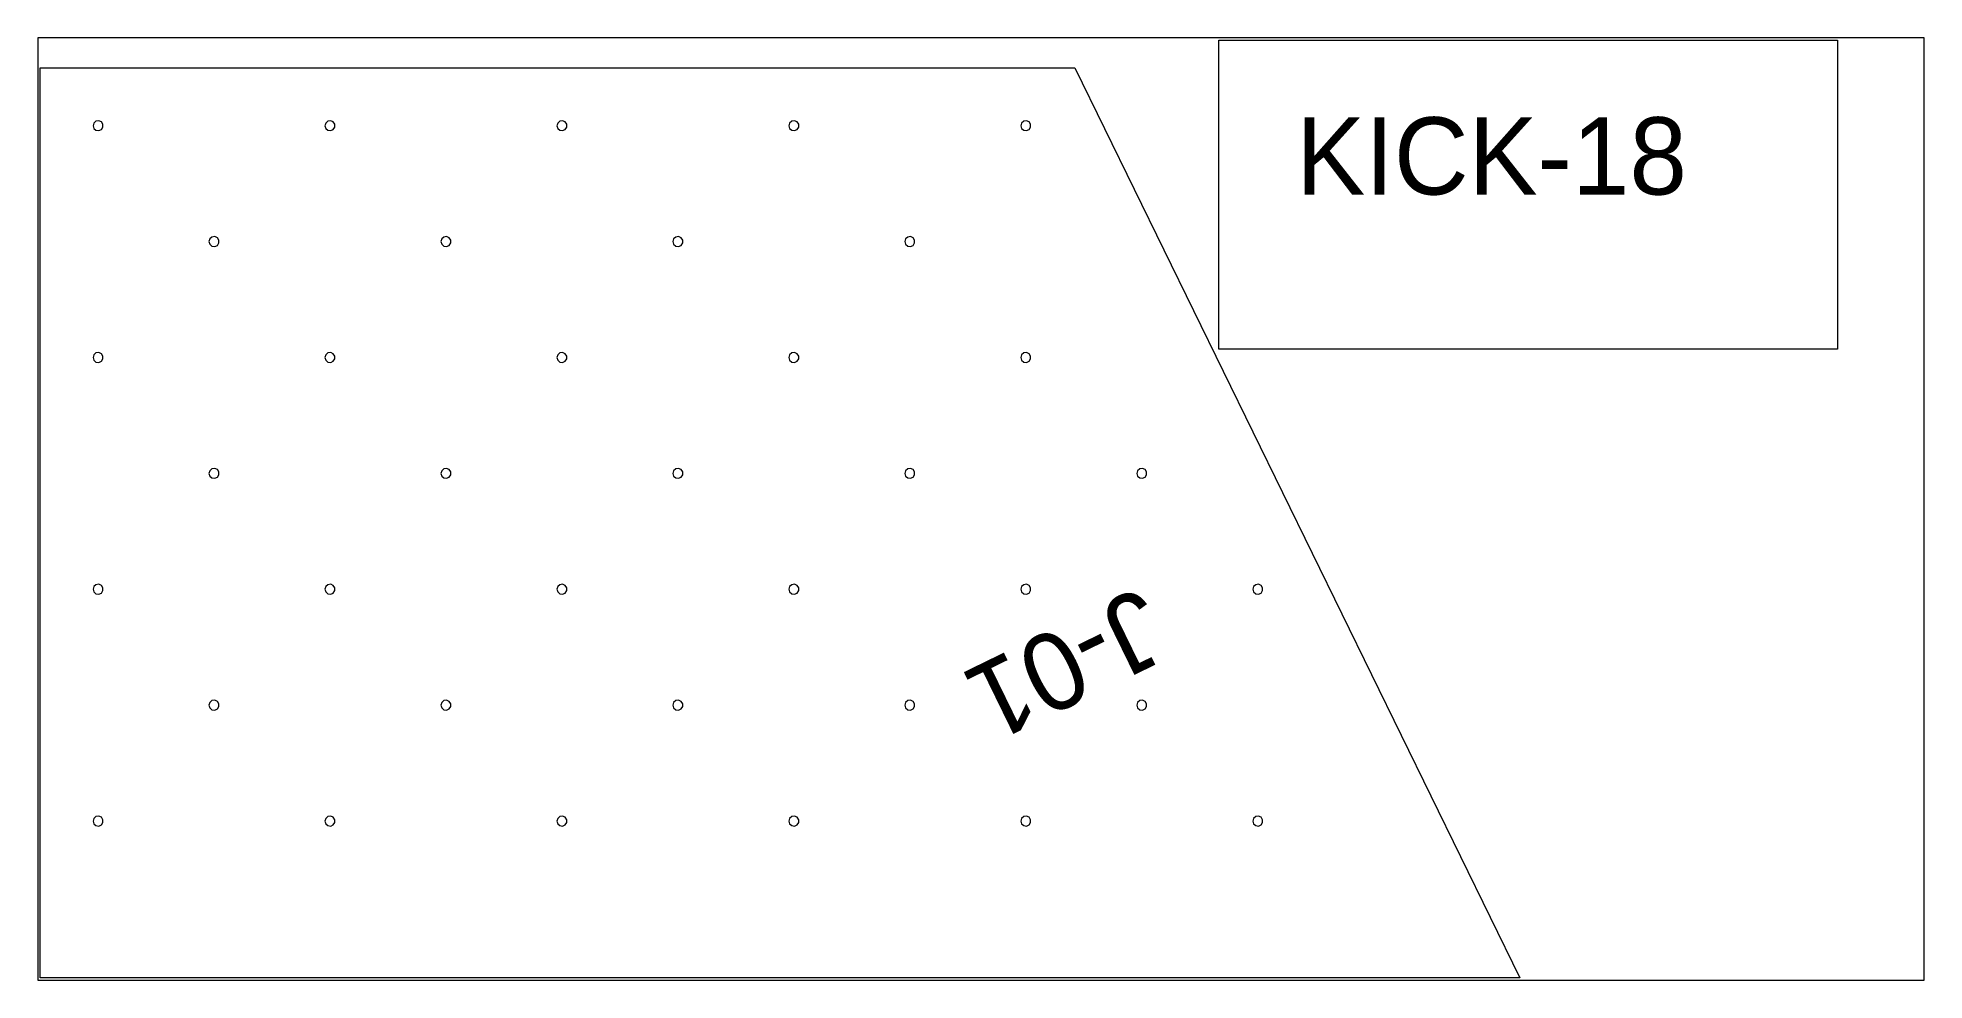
# Model space of a CAD drawing. Extents: x 0 to 287620, y 0 to 1220.
# Drawn here: x 176400 to 178840, y 0 to 1220 of the extents above; entities that cross this region are included whole.
import ezdxf

# ---------------------------------------------------------------- set-up
doc = ezdxf.new("R2010")
doc.units = 0
doc.header["$MEASUREMENT"] = 0
for name, color, linetype, lineweight in [('CUSTOM', 7, 'CONTINUOUS', 0), ('drilling', 7, 'CONTINUOUS', 0), ('FINAL', 7, 'CONTINUOUS', 0)]:
    doc.layers.add(name, color=color, linetype=linetype, lineweight=lineweight)

msp = doc.modelspace()

# ---------------------------------------------------------------- texts
at = {"layer": 'Final', "lineweight": 0}
msp.add_text('KICK-18', height=100, dxfattribs=at).set_placement((178027.7, 1017))
msp.add_text('J-01', height=100, rotation=206.0241, dxfattribs=at).set_placement((177825.7, 510.1))

# ---------------------------------------------------------------- linework, layer by layer
at = {"layer": 'CUSTOM', "lineweight": 0}
msp.add_lwpolyline([(176400, 0), (178840, 0), (178840, 1220), (176400, 1220)], close=True, dxfattribs=at)
at = {"layer": 'drilling', "lineweight": 0}
for points in [[(176471.5, 1106.1), (176472.5, 1102.6), (176475.3, 1100.2), (176478.9, 1099.7), (176482.3, 1101.2), (176484.2, 1104.3), (176484.2, 1107.9), (176482.3, 1111), (176478.9, 1112.5), (176475.3, 1112), (176472.5, 1109.6)], [(176771.5, 1106.1), (176772.5, 1102.6), (176775.3, 1100.2), (176778.9, 1099.7), (176782.3, 1101.2), (176784.2, 1104.3), (176784.2, 1107.9), (176782.3, 1111), (176778.9, 1112.5), (176775.3, 1112), (176772.5, 1109.6)], [(177071.5, 1106.1), (177072.5, 1102.6), (177075.3, 1100.2), (177078.9, 1099.7), (177082.3, 1101.2), (177084.2, 1104.3), (177084.2, 1107.9), (177082.3, 1111), (177078.9, 1112.5), (177075.3, 1112), (177072.5, 1109.6)], [(177371.5, 1106.1), (177372.5, 1102.6), (177375.3, 1100.2), (177378.9, 1099.7), (177382.3, 1101.2), (177384.2, 1104.3), (177384.2, 1107.9), (177382.3, 1111), (177378.9, 1112.5), (177375.3, 1112), (177372.5, 1109.6)], [(177671.5, 1106.1), (177672.5, 1102.6), (177675.3, 1100.2), (177678.9, 1099.7), (177682.3, 1101.2), (177684.2, 1104.3), (177684.2, 1107.9), (177682.3, 1111), (177678.9, 1112.5), (177675.3, 1112), (177672.5, 1109.6)], [(176621.5, 956.1), (176622.5, 952.6), (176625.3, 950.2), (176628.9, 949.7), (176632.3, 951.2), (176634.2, 954.3), (176634.2, 957.9), (176632.3, 961), (176628.9, 962.5), (176625.3, 962), (176622.5, 959.6)], [(176921.5, 956.1), (176922.5, 952.6), (176925.3, 950.2), (176928.9, 949.7), (176932.3, 951.2), (176934.2, 954.3), (176934.2, 957.9), (176932.3, 961), (176928.9, 962.5), (176925.3, 962), (176922.5, 959.6)], [(177221.5, 956.1), (177222.5, 952.6), (177225.3, 950.2), (177228.9, 949.7), (177232.3, 951.2), (177234.2, 954.3), (177234.2, 957.9), (177232.3, 961), (177228.9, 962.5), (177225.3, 962), (177222.5, 959.6)], [(177521.5, 956.1), (177522.5, 952.6), (177525.3, 950.2), (177528.9, 949.7), (177532.3, 951.2), (177534.2, 954.3), (177534.2, 957.9), (177532.3, 961), (177528.9, 962.5), (177525.3, 962), (177522.5, 959.6)], [(176471.5, 806.1), (176472.5, 802.6), (176475.3, 800.2), (176478.9, 799.7), (176482.3, 801.2), (176484.2, 804.3), (176484.2, 807.9), (176482.3, 811), (176478.9, 812.5), (176475.3, 812), (176472.5, 809.6)], [(176771.5, 806.1), (176772.5, 802.6), (176775.3, 800.2), (176778.9, 799.7), (176782.3, 801.2), (176784.2, 804.3), (176784.2, 807.9), (176782.3, 811), (176778.9, 812.5), (176775.3, 812), (176772.5, 809.6)], [(177071.5, 806.1), (177072.5, 802.6), (177075.3, 800.2), (177078.9, 799.7), (177082.3, 801.2), (177084.2, 804.3), (177084.2, 807.9), (177082.3, 811), (177078.9, 812.5), (177075.3, 812), (177072.5, 809.6)], [(177371.5, 806.1), (177372.5, 802.6), (177375.3, 800.2), (177378.9, 799.7), (177382.3, 801.2), (177384.2, 804.3), (177384.2, 807.9), (177382.3, 811), (177378.9, 812.5), (177375.3, 812), (177372.5, 809.6)], [(177671.5, 806.1), (177672.5, 802.6), (177675.3, 800.2), (177678.9, 799.7), (177682.3, 801.2), (177684.2, 804.3), (177684.2, 807.9), (177682.3, 811), (177678.9, 812.5), (177675.3, 812), (177672.5, 809.6)], [(176621.5, 656.1), (176622.5, 652.6), (176625.3, 650.2), (176628.9, 649.7), (176632.3, 651.2), (176634.2, 654.3), (176634.2, 657.9), (176632.3, 661), (176628.9, 662.5), (176625.3, 662), (176622.5, 659.6)], [(176921.5, 656.1), (176922.5, 652.6), (176925.3, 650.2), (176928.9, 649.7), (176932.3, 651.2), (176934.2, 654.3), (176934.2, 657.9), (176932.3, 661), (176928.9, 662.5), (176925.3, 662), (176922.5, 659.6)], [(177221.5, 656.1), (177222.5, 652.6), (177225.3, 650.2), (177228.9, 649.7), (177232.3, 651.2), (177234.2, 654.3), (177234.2, 657.9), (177232.3, 661), (177228.9, 662.5), (177225.3, 662), (177222.5, 659.6)], [(177521.5, 656.1), (177522.5, 652.6), (177525.3, 650.2), (177528.9, 649.7), (177532.3, 651.2), (177534.2, 654.3), (177534.2, 657.9), (177532.3, 661), (177528.9, 662.5), (177525.3, 662), (177522.5, 659.6)], [(177821.5, 656.1), (177822.5, 652.6), (177825.3, 650.2), (177828.9, 649.7), (177832.3, 651.2), (177834.2, 654.3), (177834.2, 657.9), (177832.3, 661), (177828.9, 662.5), (177825.3, 662), (177822.5, 659.6)], [(176471.5, 506.1), (176472.5, 502.6), (176475.3, 500.2), (176478.9, 499.7), (176482.3, 501.2), (176484.2, 504.3), (176484.2, 507.9), (176482.3, 511), (176478.9, 512.5), (176475.3, 512), (176472.5, 509.6)], [(176771.5, 506.1), (176772.5, 502.6), (176775.3, 500.2), (176778.9, 499.7), (176782.3, 501.2), (176784.2, 504.3), (176784.2, 507.9), (176782.3, 511), (176778.9, 512.5), (176775.3, 512), (176772.5, 509.6)], [(177071.5, 506.1), (177072.5, 502.6), (177075.3, 500.2), (177078.9, 499.7), (177082.3, 501.2), (177084.2, 504.3), (177084.2, 507.9), (177082.3, 511), (177078.9, 512.5), (177075.3, 512), (177072.5, 509.6)], [(177371.5, 506.1), (177372.5, 502.6), (177375.3, 500.2), (177378.9, 499.7), (177382.3, 501.2), (177384.2, 504.3), (177384.2, 507.9), (177382.3, 511), (177378.9, 512.5), (177375.3, 512), (177372.5, 509.6)], [(177671.5, 506.1), (177672.5, 502.6), (177675.3, 500.2), (177678.9, 499.7), (177682.3, 501.2), (177684.2, 504.3), (177684.2, 507.9), (177682.3, 511), (177678.9, 512.5), (177675.3, 512), (177672.5, 509.6)], [(177971.5, 506.1), (177972.5, 502.6), (177975.3, 500.2), (177978.9, 499.7), (177982.3, 501.2), (177984.2, 504.3), (177984.2, 507.9), (177982.3, 511), (177978.9, 512.5), (177975.3, 512), (177972.5, 509.6)], [(176621.5, 356.1), (176622.5, 352.6), (176625.3, 350.2), (176628.9, 349.7), (176632.3, 351.2), (176634.2, 354.3), (176634.2, 357.9), (176632.3, 361), (176628.9, 362.5), (176625.3, 362), (176622.5, 359.6)], [(176921.5, 356.1), (176922.5, 352.6), (176925.3, 350.2), (176928.9, 349.7), (176932.3, 351.2), (176934.2, 354.3), (176934.2, 357.9), (176932.3, 361), (176928.9, 362.5), (176925.3, 362), (176922.5, 359.6)], [(177221.5, 356.1), (177222.5, 352.6), (177225.3, 350.2), (177228.9, 349.7), (177232.3, 351.2), (177234.2, 354.3), (177234.2, 357.9), (177232.3, 361), (177228.9, 362.5), (177225.3, 362), (177222.5, 359.6)], [(177521.5, 356.1), (177522.5, 352.6), (177525.3, 350.2), (177528.9, 349.7), (177532.3, 351.2), (177534.2, 354.3), (177534.2, 357.9), (177532.3, 361), (177528.9, 362.5), (177525.3, 362), (177522.5, 359.6)], [(177821.5, 356.1), (177822.5, 352.6), (177825.3, 350.2), (177828.9, 349.7), (177832.3, 351.2), (177834.2, 354.3), (177834.2, 357.9), (177832.3, 361), (177828.9, 362.5), (177825.3, 362), (177822.5, 359.6)], [(176471.5, 206.1), (176472.5, 202.6), (176475.3, 200.2), (176478.9, 199.7), (176482.3, 201.2), (176484.2, 204.3), (176484.2, 207.9), (176482.3, 211), (176478.9, 212.5), (176475.3, 212), (176472.5, 209.6)], [(176771.5, 206.1), (176772.5, 202.6), (176775.3, 200.2), (176778.9, 199.7), (176782.3, 201.2), (176784.2, 204.3), (176784.2, 207.9), (176782.3, 211), (176778.9, 212.5), (176775.3, 212), (176772.5, 209.6)], [(177071.5, 206.1), (177072.5, 202.6), (177075.3, 200.2), (177078.9, 199.7), (177082.3, 201.2), (177084.2, 204.3), (177084.2, 207.9), (177082.3, 211), (177078.9, 212.5), (177075.3, 212), (177072.5, 209.6)], [(177371.5, 206.1), (177372.5, 202.6), (177375.3, 200.2), (177378.9, 199.7), (177382.3, 201.2), (177384.2, 204.3), (177384.2, 207.9), (177382.3, 211), (177378.9, 212.5), (177375.3, 212), (177372.5, 209.6)], [(177671.5, 206.1), (177672.5, 202.6), (177675.3, 200.2), (177678.9, 199.7), (177682.3, 201.2), (177684.2, 204.3), (177684.2, 207.9), (177682.3, 211), (177678.9, 212.5), (177675.3, 212), (177672.5, 209.6)], [(177971.5, 206.1), (177972.5, 202.6), (177975.3, 200.2), (177978.9, 199.7), (177982.3, 201.2), (177984.2, 204.3), (177984.2, 207.9), (177982.3, 211), (177978.9, 212.5), (177975.3, 212), (177972.5, 209.6)]]:
    msp.add_lwpolyline(points, close=True, dxfattribs=at)
at = {"layer": 'Final', "lineweight": 0}
for points in [[(177927.7, 1217), (178727.7, 1217), (178727.7, 817), (177927.7, 817)], [(178316.7, 3), (176403, 3), (176403, 1181.1), (177741.5, 1181.1)]]:
    msp.add_lwpolyline(points, close=True, dxfattribs=at)

msp.set_redraw_order([(e.dxf.handle, doc.entitydb.next_handle()) for e in msp.query("TEXT MTEXT ATTDEF DIMENSION ARC_DIMENSION")])  # texts and dimensions are drawn at this point

doc.saveas('drawing.dxf')
